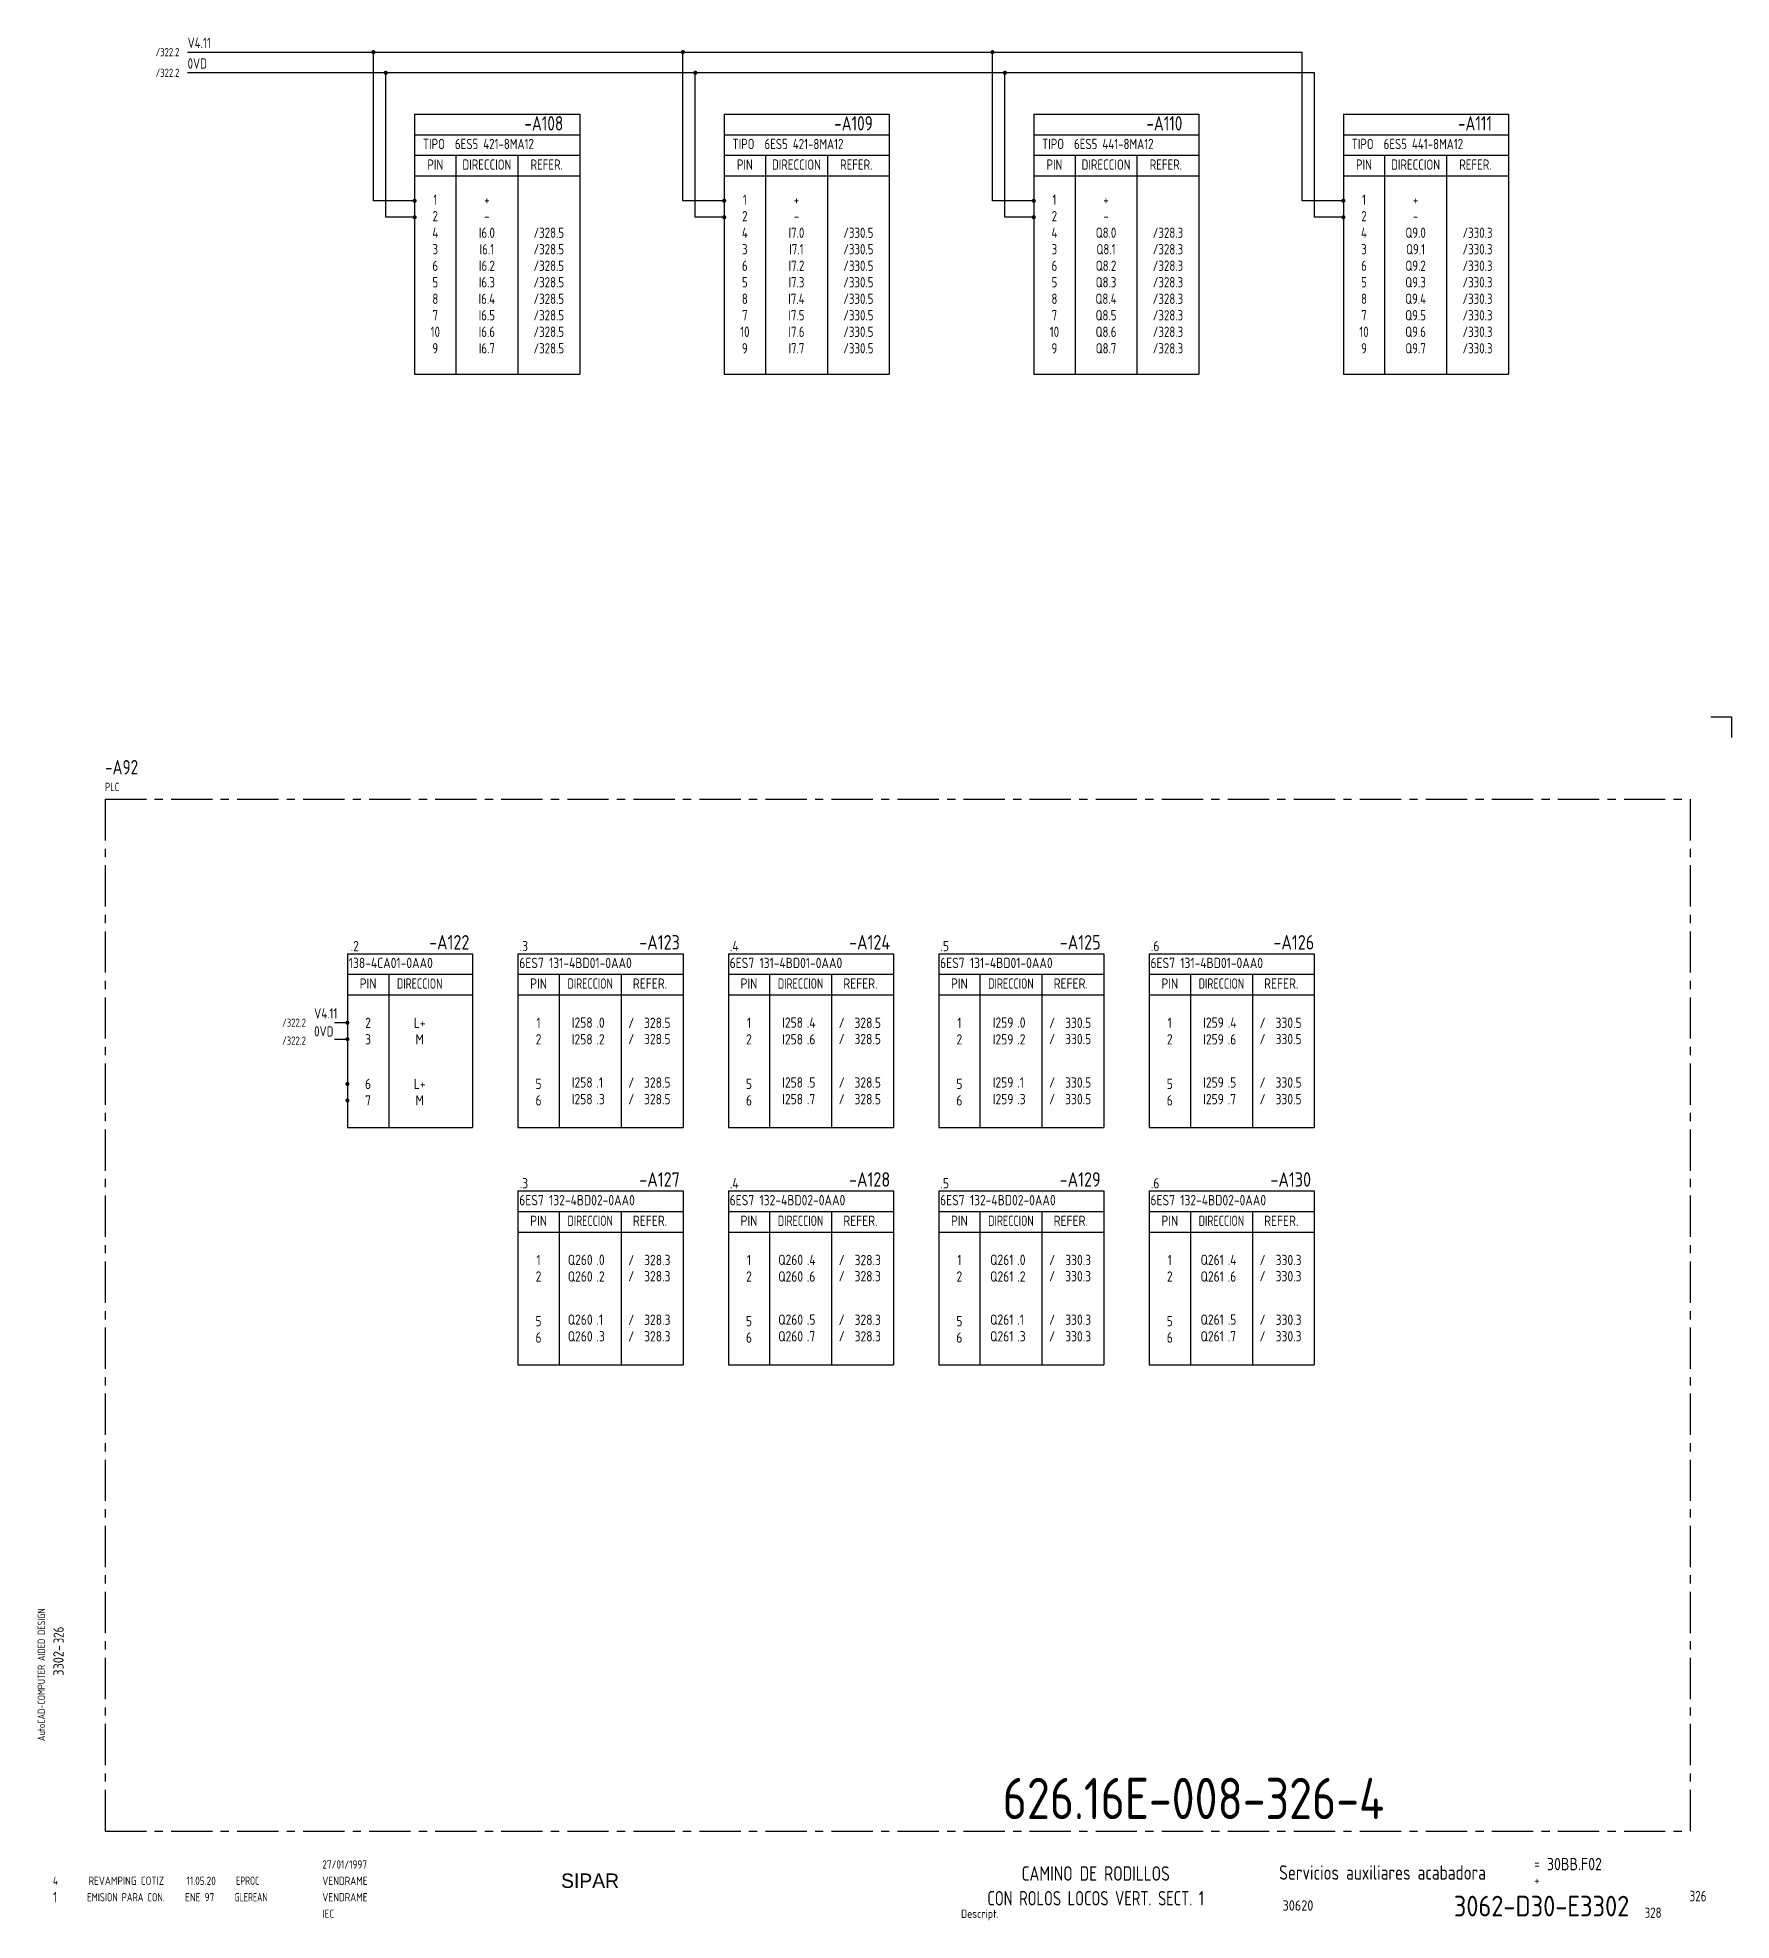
# Model space of a CAD drawing. Extents: x 10 to 990, y 5 to 462.
# Drawn here: x 579.7 to 990, y 5.4 to 461.5 of the extents above; entities that cross this region are included whole.
import ezdxf
from ezdxf.enums import TextEntityAlignment as Align

# ---------------------------------------------------------------- set-up
doc = ezdxf.new("R2010")
doc.units = 0
doc.header["$LTSCALE"] = 8
doc.header["$MEASUREMENT"] = 0
doc.linetypes.add('CENTER', pattern=[2, 1.25, -0.25, 0.25, -0.25])
doc.layers.get('0').update_dxf_attribs({"linetype": 'CONTINUOUS'})
doc.layers.add('CART', color=7, linetype='CONTINUOUS')
doc.styles.add('DIN', font='DIN', dxfattribs={"width": 0.85})
doc.styles.add('UNIV', font='UNIV')

msp = doc.modelspace()

# ---------------------------------------------------------------- texts
at = {"style": 'DIN'}
for s, height, width, p in [('V4.11', 2.5, 0.8, (616, 459)), ('0VD', 2.5, 0.8, (616, 454)), ('TIPO  6ES5 421-8MA12', 2.5, 0.8, (673, 434.5)), ('TIPO  6ES5 421-8MA12', 2.5, 0.8, (748, 434.5)), ('TIPO  6ES5 441-8MA12', 2.5, 0.8, (823, 434.5)), ('TIPO  6ES5 441-8MA12', 2.5, 0.8, (898, 434.5)), ('PLC', 2, 0.8, (596, 279)), ('138-4CA01-0AA0', 2.5, 0.85, (655.05, 236.09)), ('6ES7 131-4BD01-0AA0', 2.5, 0.85, (696.34, 236.09)), ('6ES7 131-4BD01-0AA0', 2.5, 0.85, (747.32, 236.09)), ('6ES7 131-4BD01-0AA0', 2.5, 0.85, (798.3, 236.09)), ('6ES7 131-4BD01-0AA0', 2.5, 0.85, (849.27, 236.09)), ('V4.11', 2.5, 0.8, (646.66, 223.87)), ('.0', 2.5, 0.85, (715.05, 221.64)), ('.4', 2.5, 0.85, (766.03, 221.64)), ('.0', 2.5, 0.85, (817.01, 221.64)), ('.4', 2.5, 0.85, (867.99, 221.64)), ('0VD', 2.5, 0.8, (646.66, 219.52)), ('.2', 2.5, 0.85, (715.05, 217.59)), ('.6', 2.5, 0.85, (766.03, 217.59)), ('.2', 2.5, 0.85, (817.01, 217.59)), ('.6', 2.5, 0.85, (867.99, 217.59)), ('.1', 2.5, 0.85, (715.05, 207.14)), ('.3', 2.5, 0.85, (715.05, 203.1)), ('.5', 2.5, 0.85, (766.03, 207.14)), ('.7', 2.5, 0.85, (766.03, 203.1)), ('.1', 2.5, 0.85, (817.01, 207.14)), ('.3', 2.5, 0.85, (817.01, 203.1)), ('.5', 2.5, 0.85, (867.99, 207.14)), ('.7', 2.5, 0.85, (867.99, 203.1)), ('6ES7 132-4BD02-0AA0', 2.5, 0.85, (696.34, 178.63)), ('6ES7 132-4BD02-0AA0', 2.5, 0.85, (747.32, 178.63)), ('6ES7 132-4BD02-0AA0', 2.5, 0.85, (798.3, 178.63)), ('6ES7 132-4BD02-0AA0', 2.5, 0.85, (849.27, 178.63)), ('.0', 2.5, 0.85, (715.05, 164.17)), ('.4', 2.5, 0.85, (766.03, 164.17)), ('.0', 2.5, 0.85, (817.01, 164.17)), ('.4', 2.5, 0.85, (867.99, 164.17)), ('.2', 2.5, 0.85, (715.05, 160.13)), ('.6', 2.5, 0.85, (766.03, 160.13)), ('.2', 2.5, 0.85, (817.01, 160.13)), ('.6', 2.5, 0.85, (867.99, 160.13)), ('.1', 2.5, 0.85, (715.05, 149.68)), ('.5', 2.5, 0.85, (766.03, 149.68)), ('.1', 2.5, 0.85, (817.01, 149.68)), ('.5', 2.5, 0.85, (867.99, 149.68)), ('.3', 2.5, 0.85, (715.05, 145.64)), ('.7', 2.5, 0.85, (766.03, 145.64)), ('.3', 2.5, 0.85, (817.01, 145.64)), ('.7', 2.5, 0.85, (867.99, 145.64)), ('328', 2.5, 0.8, (969, 6))]:
    msp.add_text(s, height=height, dxfattribs=dict(at, width=width)).set_placement(p)
for s, height, width, p in [('/322.2', 2, 0.8, (614, 457)), ('/322.2', 2, 0.8, (614, 452)), ('/322.2', 2, 0.8, (644.66, 221.87)), ('I258', 2.5, 0.85, (714.12, 221.64)), ('I258', 2.5, 0.85, (765.1, 221.64)), ('I259', 2.5, 0.85, (816.07, 221.64)), ('I259', 2.5, 0.85, (867.05, 221.64)), ('/322.2', 2, 0.8, (644.66, 217.52)), ('I258', 2.5, 0.85, (714.12, 217.59)), ('I258', 2.5, 0.85, (765.1, 217.59)), ('I259', 2.5, 0.85, (816.07, 217.59)), ('I259', 2.5, 0.85, (867.05, 217.59)), ('I258', 2.5, 0.85, (714.12, 207.14)), ('I258', 2.5, 0.85, (714.12, 203.1)), ('I258', 2.5, 0.85, (765.1, 207.14)), ('I258', 2.5, 0.85, (765.1, 203.1)), ('I259', 2.5, 0.85, (816.07, 207.14)), ('I259', 2.5, 0.85, (816.07, 203.1)), ('I259', 2.5, 0.85, (867.05, 207.14)), ('I259', 2.5, 0.85, (867.05, 203.1)), ('Q260', 2.5, 0.85, (714.12, 164.17)), ('Q260', 2.5, 0.85, (765.1, 164.17)), ('Q261', 2.5, 0.85, (816.07, 164.17)), ('Q261', 2.5, 0.85, (867.05, 164.17)), ('Q260', 2.5, 0.85, (714.12, 160.13)), ('Q260', 2.5, 0.85, (765.1, 160.13)), ('Q261', 2.5, 0.85, (816.07, 160.13)), ('Q261', 2.5, 0.85, (867.05, 160.13)), ('Q260', 2.5, 0.85, (714.12, 149.68)), ('Q260', 2.5, 0.85, (765.1, 149.68)), ('Q261', 2.5, 0.85, (816.07, 149.68)), ('Q261', 2.5, 0.85, (867.05, 149.68)), ('Q260', 2.5, 0.85, (714.12, 145.64)), ('Q260', 2.5, 0.85, (765.1, 145.64)), ('Q261', 2.5, 0.85, (816.07, 145.64)), ('Q261', 2.5, 0.85, (867.05, 145.64))]:
    msp.add_text(s, height=height, dxfattribs=dict(at, width=width)).set_placement(p, align=Align.RIGHT)
at = {"color": 3, "style": 'DIN'}
for s, height, width, p in [('-A108', 3.5, 0.8, (707, 439)), ('-A109', 3.5, 0.8, (782, 439)), ('-A110', 3.5, 0.8, (857, 439)), ('-A111', 3.5, 0.8, (932, 439)), ('-A122', 3.5, 0.85, (684.27, 240.59)), ('-A123', 3.5, 0.85, (735.25, 240.59)), ('-A124', 3.5, 0.85, (786.22, 240.59)), ('-A125', 3.5, 0.85, (837.2, 240.59)), ('-A126', 3.5, 0.85, (888.95, 240.59)), ('-A127', 3.5, 0.85, (735.25, 183.13)), ('-A128', 3.5, 0.85, (786.22, 183.13)), ('-A129', 3.5, 0.85, (837.2, 183.13)), ('-A130', 3.5, 0.85, (888.18, 183.13)), ('326', 2.56, 0.8, (984, 10))]:
    msp.add_text(s, height=height, dxfattribs=dict(at, width=width)).set_placement(p, align=Align.RIGHT)
at = {"style": 'DIN'}
for s, width, p in [('PIN', 0.8, (676, 429.5)), ('DIRECCION', 0.8, (688.5, 429.5)), ('REFER.', 0.8, (703, 429.5)), ('PIN', 0.8, (751, 429.5)), ('DIRECCION', 0.8, (763.5, 429.5)), ('REFER.', 0.8, (778, 429.5)), ('PIN', 0.8, (826, 429.5)), ('DIRECCION', 0.8, (838.5, 429.5)), ('REFER.', 0.8, (853, 429.5)), ('PIN', 0.8, (901, 429.5)), ('DIRECCION', 0.8, (913.5, 429.5)), ('REFER.', 0.8, (928, 429.5)), ('1', 0.8, (676, 421)), ('+', 0.8, (688.5, 421)), ('1', 0.8, (751, 421)), ('+', 0.8, (763.5, 421)), ('1', 0.8, (826, 421)), ('+', 0.8, (838.5, 421)), ('1', 0.8, (901, 421)), ('+', 0.8, (913.5, 421)), ('4', 0.8, (676, 413)), ('2', 0.8, (676, 417)), ('I6.0', 0.8, (688.5, 413)), ('-', 0.8, (688.5, 417)), ('/328.5', 0.8, (703.5, 413)), ('4', 0.8, (751, 413)), ('2', 0.8, (751, 417)), ('I7.0', 0.8, (763.5, 413)), ('-', 0.8, (763.5, 417)), ('/330.5', 0.8, (778.5, 413)), ('4', 0.8, (826, 413)), ('2', 0.8, (826, 417)), ('Q8.0', 0.8, (838.5, 413)), ('-', 0.8, (838.5, 417)), ('/328.3', 0.8, (853.5, 413)), ('4', 0.8, (901, 413)), ('2', 0.8, (901, 417)), ('Q9.0', 0.8, (913.5, 413)), ('-', 0.8, (913.5, 417)), ('/330.3', 0.8, (928.5, 413)), ('3', 0.8, (676, 409)), ('I6.1', 0.8, (688.5, 409)), ('/328.5', 0.8, (703.5, 409)), ('3', 0.8, (751, 409)), ('I7.1', 0.8, (763.5, 409)), ('/330.5', 0.8, (778.5, 409)), ('3', 0.8, (826, 409)), ('Q8.1', 0.8, (838.5, 409)), ('/328.3', 0.8, (853.5, 409)), ('3', 0.8, (901, 409)), ('Q9.1', 0.8, (913.5, 409)), ('/330.3', 0.8, (928.5, 409)), ('6', 0.8, (676, 405)), ('I6.2', 0.8, (688.5, 405)), ('/328.5', 0.8, (703.5, 405)), ('6', 0.8, (751, 405)), ('I7.2', 0.8, (763.5, 405)), ('/330.5', 0.8, (778.5, 405)), ('6', 0.8, (826, 405)), ('Q8.2', 0.8, (838.5, 405)), ('/328.3', 0.8, (853.5, 405)), ('6', 0.8, (901, 405)), ('Q9.2', 0.8, (913.5, 405)), ('/330.3', 0.8, (928.5, 405)), ('5', 0.8, (676, 401)), ('I6.3', 0.8, (688.5, 401)), ('/328.5', 0.8, (703.5, 401)), ('5', 0.8, (751, 401)), ('I7.3', 0.8, (763.5, 401)), ('/330.5', 0.8, (778.5, 401)), ('5', 0.8, (826, 401)), ('Q8.3', 0.8, (838.5, 401)), ('/328.3', 0.8, (853.5, 401)), ('5', 0.8, (901, 401)), ('Q9.3', 0.8, (913.5, 401)), ('/330.3', 0.8, (928.5, 401)), ('8', 0.8, (676, 397)), ('I6.4', 0.8, (688.5, 397)), ('/328.5', 0.8, (703.5, 397)), ('8', 0.8, (751, 397)), ('I7.4', 0.8, (763.5, 397)), ('/330.5', 0.8, (778.5, 397)), ('8', 0.8, (826, 397)), ('Q8.4', 0.8, (838.5, 397)), ('/328.3', 0.8, (853.5, 397)), ('8', 0.8, (901, 397)), ('Q9.4', 0.8, (913.5, 397)), ('/330.3', 0.8, (928.5, 397)), ('7', 0.8, (676, 393)), ('I6.5', 0.8, (688.5, 393)), ('/328.5', 0.8, (703.5, 393)), ('7', 0.8, (751, 393)), ('I7.5', 0.8, (763.5, 393)), ('/330.5', 0.8, (778.5, 393)), ('7', 0.8, (826, 393)), ('Q8.5', 0.8, (838.5, 393)), ('/328.3', 0.8, (853.5, 393)), ('7', 0.8, (901, 393)), ('Q9.5', 0.8, (913.5, 393)), ('/330.3', 0.8, (928.5, 393)), ('10', 0.8, (676, 389)), ('I6.6', 0.8, (688.5, 389)), ('/328.5', 0.8, (703.5, 389)), ('10', 0.8, (751, 389)), ('I7.6', 0.8, (763.5, 389)), ('/330.5', 0.8, (778.5, 389)), ('10', 0.8, (826, 389)), ('Q8.6', 0.8, (838.5, 389)), ('/328.3', 0.8, (853.5, 389)), ('10', 0.8, (901, 389)), ('Q9.6', 0.8, (913.5, 389)), ('/330.3', 0.8, (928.5, 389)), ('9', 0.8, (676, 385)), ('I6.7', 0.8, (688.5, 385)), ('/328.5', 0.8, (703.5, 385)), ('9', 0.8, (751, 385)), ('I7.7', 0.8, (763.5, 385)), ('/330.5', 0.8, (778.5, 385)), ('9', 0.8, (826, 385)), ('Q8.7', 0.8, (838.5, 385)), ('/328.3', 0.8, (853.5, 385)), ('9', 0.8, (901, 385)), ('Q9.7', 0.8, (913.5, 385)), ('/330.3', 0.8, (928.5, 385)), ('.2', 0.85, (656.51, 240.19)), ('.3', 0.85, (697.47, 240.19)), ('.4', 0.85, (748.45, 240.19)), ('.5', 0.85, (799.43, 240.19)), ('.6', 0.85, (850.4, 240.19)), ('PIN', 0.85, (659.72, 231.09)), ('PIN', 0.85, (701.02, 231.09)), ('REFER.', 0.85, (728.02, 231.09)), ('PIN', 0.85, (752, 231.09)), ('REFER.', 0.85, (779, 231.09)), ('PIN', 0.85, (802.97, 231.09)), ('REFER.', 0.85, (829.97, 231.09)), ('PIN', 0.85, (853.95, 231.09)), ('REFER.', 0.85, (880.95, 231.09)), ('2', 0.85, (659.72, 221.59)), ('L+', 0.85, (672.22, 221.59)), ('1', 0.85, (701.02, 221.59)), ('/', 0.85, (723.48, 221.59)), ('328.5', 0.85, (729.79, 221.59)), ('1', 0.85, (752, 221.59)), ('/', 0.85, (774.46, 221.59)), ('328.5', 0.85, (780.77, 221.59)), ('1', 0.85, (802.97, 221.59)), ('/', 0.85, (825.44, 221.59)), ('330.5', 0.85, (831.75, 221.59)), ('1', 0.85, (853.95, 221.59)), ('/', 0.85, (876.42, 221.59)), ('330.5', 0.85, (882.73, 221.59)), ('3', 0.85, (659.72, 217.59)), ('M', 0.85, (672.22, 217.59)), ('2', 0.85, (701.02, 217.59)), ('/', 0.85, (723.48, 217.66)), ('328.5', 0.85, (729.79, 217.66)), ('2', 0.85, (752, 217.59)), ('/', 0.85, (774.46, 217.66)), ('328.5', 0.85, (780.77, 217.66)), ('2', 0.85, (802.97, 217.59)), ('/', 0.85, (825.44, 217.66)), ('330.5', 0.85, (831.75, 217.66)), ('2', 0.85, (853.95, 217.59)), ('/', 0.85, (876.42, 217.66)), ('330.5', 0.85, (882.73, 217.66)), ('7', 0.85, (659.72, 202.8)), ('6', 0.85, (659.72, 206.8)), ('L+', 0.85, (672.22, 206.8)), ('M', 0.85, (672.22, 202.8)), ('5', 0.85, (701.02, 206.8)), ('6', 0.85, (701.02, 202.8)), ('/', 0.85, (723.48, 207.12)), ('/', 0.85, (723.48, 203.1)), ('328.5', 0.85, (729.79, 207.12)), ('328.5', 0.85, (729.79, 203.1)), ('5', 0.85, (752, 206.8)), ('6', 0.85, (752, 202.8)), ('/', 0.85, (774.46, 207.12)), ('/', 0.85, (774.46, 203.1)), ('328.5', 0.85, (780.77, 207.12)), ('328.5', 0.85, (780.77, 203.1)), ('5', 0.85, (802.97, 206.8)), ('6', 0.85, (802.97, 202.8)), ('/', 0.85, (825.44, 207.12)), ('/', 0.85, (825.44, 203.1)), ('330.5', 0.85, (831.75, 207.12)), ('330.5', 0.85, (831.75, 203.1)), ('5', 0.85, (853.95, 206.8)), ('6', 0.85, (853.95, 202.8)), ('/', 0.85, (876.42, 207.12)), ('/', 0.85, (876.42, 203.1)), ('330.5', 0.85, (882.73, 207.12)), ('330.5', 0.85, (882.73, 203.1)), ('.3', 0.85, (697.47, 182.73)), ('.4', 0.85, (748.45, 182.73)), ('.5', 0.85, (799.43, 182.73)), ('.6', 0.85, (850.4, 182.73)), ('PIN', 0.85, (701.02, 173.63)), ('REFER.', 0.85, (728.02, 173.63)), ('PIN', 0.85, (752, 173.63)), ('REFER.', 0.85, (779, 173.63)), ('PIN', 0.85, (802.97, 173.63)), ('REFER.', 0.85, (829.97, 173.63)), ('PIN', 0.85, (853.95, 173.63)), ('REFER.', 0.85, (880.95, 173.63)), ('1', 0.85, (701.02, 164.13)), ('/', 0.85, (723.48, 164.12)), ('328.3', 0.85, (729.79, 164.12)), ('1', 0.85, (752, 164.13)), ('/', 0.85, (774.46, 164.12)), ('328.3', 0.85, (780.77, 164.12)), ('1', 0.85, (802.97, 164.13)), ('/', 0.85, (825.44, 164.12)), ('330.3', 0.85, (831.75, 164.12)), ('1', 0.85, (853.95, 164.13)), ('/', 0.85, (876.42, 164.12)), ('330.3', 0.85, (882.73, 164.12)), ('2', 0.85, (701.02, 160.13)), ('/', 0.85, (723.48, 160.2)), ('328.3', 0.85, (729.79, 160.2)), ('2', 0.85, (752, 160.13)), ('/', 0.85, (774.46, 160.2)), ('328.3', 0.85, (780.77, 160.2)), ('2', 0.85, (802.97, 160.13)), ('/', 0.85, (825.44, 160.2)), ('330.3', 0.85, (831.75, 160.2)), ('2', 0.85, (853.95, 160.13)), ('/', 0.85, (876.42, 160.2)), ('330.3', 0.85, (882.73, 160.2)), ('5', 0.85, (701.02, 149.33)), ('/', 0.85, (723.48, 149.66)), ('328.3', 0.85, (729.79, 149.66)), ('5', 0.85, (752, 149.33)), ('/', 0.85, (774.46, 149.66)), ('328.3', 0.85, (780.77, 149.66)), ('5', 0.85, (802.97, 149.33)), ('/', 0.85, (825.44, 149.66)), ('330.3', 0.85, (831.75, 149.66)), ('5', 0.85, (853.95, 149.33)), ('/', 0.85, (876.42, 149.66)), ('330.3', 0.85, (882.73, 149.66)), ('6', 0.85, (701.02, 145.33)), ('/', 0.85, (723.48, 145.64)), ('328.3', 0.85, (729.79, 145.64)), ('6', 0.85, (752, 145.33)), ('/', 0.85, (774.46, 145.64)), ('328.3', 0.85, (780.77, 145.64)), ('6', 0.85, (802.97, 145.33)), ('/', 0.85, (825.44, 145.64)), ('330.3', 0.85, (831.75, 145.64)), ('6', 0.85, (853.95, 145.33)), ('/', 0.85, (876.42, 145.64)), ('330.3', 0.85, (882.73, 145.64))]:
    msp.add_text(s, height=2.5, dxfattribs=dict(at, width=width)).set_placement(p, align=Align.CENTER)
at = {"color": 3, "style": 'DIN', "width": 0.8}
msp.add_text('-A92', height=3.5, dxfattribs=at).set_placement((596, 283))
at = {"style": 'DIN', "width": 0.596129}
for p, p2 in [((666.72, 231.09), (677.72, 231.09)), ((708.02, 231.09), (719.02, 231.09)), ((759, 231.09), (770, 231.09)), ((809.97, 231.09), (820.97, 231.09)), ((860.95, 231.09), (871.95, 231.09)), ((708.02, 173.63), (719.02, 173.63)), ((759, 173.63), (770, 173.63)), ((809.97, 173.63), (820.97, 173.63)), ((860.95, 173.63), (871.95, 173.63))]:
    msp.add_text('DIRECCION', height=2.5, dxfattribs=at).set_placement(p, p2, align=Align.FIT)
at = {"style": 'DIN', "width": 0.8}
msp.add_text('326', height=2.5, rotation=90, dxfattribs=at).set_placement((586, 72.5))
at = {"color": 3, "style": 'DIN'}
for s, width, p in [('CAMINO DE RODILLOS', 0.8, (836, 15)), ('CON ROLOS LOCOS VERT. SECT. 1', 0.75, (836, 9))]:
    msp.add_text(s, height=3.5, dxfattribs=dict(at, width=width)).set_placement(p, align=Align.CENTER)
at = {"linetype": 'Continuous', "style": 'DIN'}
for s, width, p in [('4', 0.85, (583.36, 13.99)), ('REVAMPING COTIZ', 0.85, (591.99, 13.99)), ('11.05.20', 0.85, (615.74, 13.99)), ('EPROC', 0.7, (627.74, 13.99))]:
    msp.add_text(s, height=2, dxfattribs=dict(at, width=width)).set_placement(p)
at = {"color": 2, "insert": (813.47, 39.92), "char_height": 10, "width": 111.0411, "attachment_point": 1, "style": 'DIN'}
msp.add_mtext('626.16E-008-326-4', dxfattribs=at)
at = {"layer": 'CART', "color": 2, "linetype": 'Continuous', "style": 'UNIV'}
msp.add_text('SIPAR', height=3.5, dxfattribs=at).set_placement((713.5, 13.25), align=Align.CENTER)

# ---------------------------------------------------------------- blocks, each defined once
blk = doc.blocks.new('WB-FG100')
at = {"layer": 'CART', "color": 1}
for p, q in [((415, 297), (420, 297)), ((420, 297), (420, 292))]:
    blk.add_line(p, q, dxfattribs=at)
at = {"layer": 'CART', "color": 1, "style": 'DIN', "width": 0.8}
blk.add_text('AutoCAD-COMPUTER AIDED DESIGN', height=1.8, rotation=90, dxfattribs=at).set_placement((11.47, 48.84))
at = {"layer": 'CART', "color": 3, "style": 'DIN', "width": 0.8}
for s, p in [('=', (372.24, 17.91)), ('+', (372.24, 13.87))]:
    blk.add_text(s, height=2.5, dxfattribs=at).set_placement(p)
at = {"layer": 'CART', "color": 7, "style": 'DIN', "width": 0.9}
blk.add_attdef('FILE', text='', height=2.5, rotation=90, dxfattribs=at).set_placement((15.95, 68.38), align=Align.CENTER)
for tag, p in [('MOD-3', (13.92, 19)), ('MOD-2', (13.92, 15)), ('MOD-1', (13.92, 11)), ('NR.COMMESSA', (315, 9))]:
    blk.add_attdef(tag, text='', height=2.5, dxfattribs=at).set_placement(p, align=Align.MIDDLE)
at = {"layer": 'CART', "color": 7, "style": 'DIN'}
for tag, width, p in [('REV-3', 0.9, (21.66, 19)), ('DATA-3', 0.9, (45.37, 19)), ('NOME-3', 0.9, (57.37, 19)), ('REV-2', 0.9, (21.66, 15)), ('DATA-2', 0.9, (45.37, 15)), ('NOME-2', 0.9, (57.37, 15)), ('REV-1', 0.9, (21.66, 11)), ('DATA-1', 0.9, (45.37, 11)), ('NOME-1', 0.7, (57.37, 11))]:
    blk.add_attdef(tag, text='', height=2, dxfattribs=dict(at, width=width)).set_placement(p, align=Align.MIDDLE_LEFT)
at = {"layer": 'CART', "color": 7, "style": 'DIN', "width": 0.9}
for tag, p, height in [('DATA', (78.64, 17.94), 2), ('ESECUTORE', (78.64, 13.97), 2), ('CONTROLLORE', (78.64, 9.99), 2), ('NORMA', (78.64, 6.01), 2), ('SEGUE', (398.93, 5.65), 2.8)]:
    blk.add_attdef(tag, p, '', height=height, dxfattribs=at)
at = {"layer": 'CART', "color": 2, "style": 'DIN', "width": 0.9}
for tag, p in [('TITOLO-1/3', (266.5, 18.23)), ('TITOLO-2/3', (266.5, 13.18)), ('TITOLO-1/2', (266.5, 15.73)), ('TITOLO-3/3', (266.5, 8.13)), ('TITOLO-2/2', (266.5, 10.68))]:
    blk.add_attdef(tag, text='', height=3.5, dxfattribs=at).set_placement(p, align=Align.MIDDLE)
at = {"layer": 'CART', "color": 3, "style": 'DIN', "width": 0.9}
blk.add_attdef('ASSIEME', text='', height=3.5, dxfattribs=at).set_placement((334, 17), align=Align.MIDDLE)
at = {"layer": 'CART', "color": 3, "style": 'DIN', "width": 0.85}
for tag, p in [('=', (375.33, 16.63)), ('+', (375.33, 12.76))]:
    blk.add_attdef(tag, text='', height=3, dxfattribs=at).set_placement(p, align=Align.BOTTOM_LEFT)
at = {"layer": 'CART', "color": 2, "style": 'DIN', "width": 0.9}
blk.add_attdef('DISEGNO', text='', height=5, dxfattribs=at).set_placement((395.27, 6.35), align=Align.RIGHT)
at = {"layer": 'CART', "color": 3, "style": 'DIN', "width": 0.9}
blk.add_attdef('FOGLIO', text='', height=2.8, dxfattribs=at).set_placement((414.2, 9.56), align=Align.RIGHT)
at = {"layer": 'CART', "color": 1, "style": 'DIN', "width": 0.9}
blk.add_attdef('TIPOLOGIA', (233.37, 6), '', height=2, dxfattribs=at)

# ---------------------------------------------------------------- linework, layer by layer
for p, q in [((616, 458), (886, 458)), ((661, 422), (661, 458.25)), ((736, 422), (736, 458)), ((811, 422), (811, 458)), ((886, 422), (886, 458)), ((889, 453), (616, 453)), ((664, 418), (664, 453.25)), ((739, 418), (739, 453)), ((814, 418), (814, 453)), ((889, 418), (889, 453)), ((671, 422), (661, 422)), ((746, 422), (736, 422)), ((821, 422), (811, 422)), ((896, 422), (886, 422)), ((671, 418), (664, 418)), ((746, 418), (739, 418)), ((821, 418), (814, 418)), ((896, 418), (889, 418)), ((654.72, 222.87), (651.6, 222.87)), ((651.6, 218.87), (654.72, 218.87))]:
    msp.add_line(p, q)
at = {"color": 3}
for p, q in [((671, 443), (671, 380)), ((671, 443), (711, 443)), ((711, 443), (711, 380)), ((746, 443), (786, 443)), ((746, 443), (746, 380)), ((786, 443), (786, 380)), ((821, 443), (861, 443)), ((821, 443), (821, 380)), ((861, 443), (861, 380)), ((896, 443), (936, 443)), ((896, 443), (896, 380)), ((936, 443), (936, 380)), ((671, 438), (711, 438)), ((746, 438), (786, 438)), ((821, 438), (861, 438)), ((896, 438), (936, 438)), ((671, 433), (711, 433)), ((681, 433), (681, 380)), ((696, 433), (696, 380)), ((746, 433), (786, 433)), ((756, 433), (756, 380)), ((771, 433), (771, 380)), ((821, 433), (861, 433)), ((831, 433), (831, 380)), ((846, 433), (846, 380)), ((896, 433), (936, 433)), ((906, 433), (906, 380)), ((921, 433), (921, 380)), ((671, 428), (711, 428)), ((746, 428), (786, 428)), ((821, 428), (861, 428)), ((896, 428), (936, 428)), ((671, 380), (711, 380)), ((746, 380), (786, 380)), ((821, 380), (861, 380)), ((896, 380), (936, 380)), ((654.72, 239.59), (654.72, 197.46)), ((654.72, 239.59), (685.04, 239.59)), ((685.04, 239.59), (685.04, 197.46)), ((696.02, 239.59), (736.02, 239.59)), ((696.02, 239.59), (696.02, 197.46)), ((736.02, 239.59), (736.02, 197.46)), ((747, 239.59), (747, 197.46)), ((747, 239.59), (787, 239.59)), ((787, 239.59), (787, 197.46)), ((797.97, 239.59), (837.97, 239.59)), ((797.97, 239.59), (797.97, 197.46)), ((837.97, 239.59), (837.97, 197.46)), ((848.95, 239.59), (888.95, 239.59)), ((848.95, 239.59), (848.95, 197.46)), ((888.95, 239.59), (888.95, 197.46)), ((654.72, 234.59), (685.04, 234.59)), ((664.72, 234.59), (664.72, 197.46)), ((696.02, 234.59), (736.02, 234.59)), ((706.02, 234.59), (706.02, 197.46)), ((721.02, 234.59), (721.02, 197.46)), ((747, 234.59), (787, 234.59)), ((757, 234.59), (757, 197.46)), ((772, 234.59), (772, 197.46)), ((797.97, 234.59), (837.97, 234.59)), ((807.97, 234.59), (807.97, 197.46)), ((822.97, 234.59), (822.97, 197.46)), ((848.95, 234.59), (888.95, 234.59)), ((858.95, 234.59), (858.95, 197.46)), ((873.95, 234.59), (873.95, 197.46)), ((654.72, 229.59), (685.04, 229.59)), ((696.02, 229.59), (736.02, 229.59)), ((747, 229.59), (787, 229.59)), ((797.97, 229.59), (837.97, 229.59)), ((848.95, 229.59), (888.95, 229.59)), ((654.72, 197.46), (685.04, 197.46)), ((696.02, 197.46), (736.02, 197.46)), ((747, 197.46), (787, 197.46)), ((797.97, 197.46), (837.97, 197.46)), ((848.95, 197.46), (888.95, 197.46)), ((696.02, 182.13), (696.02, 140)), ((696.02, 182.13), (736.02, 182.13)), ((736.02, 182.13), (736.02, 140)), ((747, 182.13), (787, 182.13)), ((747, 182.13), (747, 140)), ((787, 182.13), (787, 140)), ((797.97, 182.13), (837.97, 182.13)), ((797.97, 182.13), (797.97, 140)), ((837.97, 182.13), (837.97, 140)), ((848.95, 182.13), (888.95, 182.13)), ((848.95, 182.13), (848.95, 140)), ((888.95, 182.13), (888.95, 140)), ((696.02, 177.13), (736.02, 177.13)), ((706.02, 177.13), (706.02, 140)), ((721.02, 177.13), (721.02, 140)), ((747, 177.13), (787, 177.13)), ((757, 177.13), (757, 140)), ((772, 177.13), (772, 140)), ((797.97, 177.13), (837.97, 177.13)), ((807.97, 177.13), (807.97, 140)), ((822.97, 177.13), (822.97, 140)), ((848.95, 177.13), (888.95, 177.13)), ((858.95, 177.13), (858.95, 140)), ((873.95, 177.13), (873.95, 140)), ((696.02, 172.13), (736.02, 172.13)), ((747, 172.13), (787, 172.13)), ((797.97, 172.13), (837.97, 172.13)), ((848.95, 172.13), (888.95, 172.13)), ((696.02, 140), (736.02, 140)), ((747, 140), (787, 140)), ((797.97, 140), (837.97, 140)), ((848.95, 140), (888.95, 140))]:
    msp.add_line(p, q, dxfattribs=at)
at = {"color": 3, "linetype": 'CENTER'}
for p, q in [((596, 277), (980, 277)), ((596, 277), (596, 27)), ((980, 277), (980, 27)), ((596, 27), (980, 27))]:
    msp.add_line(p, q, dxfattribs=at)
at = {"const_width": 0.5}
for points in [[(660.75, 458, 1), (661.25, 458, 1)], [(735.75, 458, 1), (736.25, 458, 1)], [(810.75, 458, 1), (811.25, 458, 1)], [(663.75, 453, 1), (664.25, 453, 1)], [(738.75, 453, 1), (739.25, 453, 1)], [(813.75, 453, 1), (814.25, 453, 1)]]:
    msp.add_lwpolyline(points, format="xyb", close=True, dxfattribs=at)
at = {"linetype": 'Continuous', "const_width": 0.5}
for points in [[(670.75, 422, 1), (671.25, 422, 1)], [(745.75, 422, 1), (746.25, 422, 1)], [(820.75, 422, 1), (821.25, 422, 1)], [(895.75, 422, 1), (896.25, 422, 1)], [(670.75, 418, 1), (671.25, 418, 1)], [(745.75, 418, 1), (746.25, 418, 1)], [(820.75, 418, 1), (821.25, 418, 1)], [(895.75, 418, 1), (896.25, 418, 1)], [(654.47, 222.87, 1), (654.97, 222.87, 1)], [(654.47, 218.87, 1), (654.97, 218.87, 1)], [(654.47, 208.03, 1), (654.97, 208.03, 1)], [(654.47, 204.03, 1), (654.97, 204.03, 1)]]:
    msp.add_lwpolyline(points, format="xyb", close=True, dxfattribs=at)

# ---------------------------------------------------------------- block references
at = {"layer": 'CART'}
ref = msp.add_blockref('WB-FG100', (570, 0), dxfattribs=at)
ref.add_attrib('TIPOLOGIA', 'Descript.', (803.37, 6), dxfattribs={"color": 1, "height": 2, "style": 'DIN', "width": 0.9})
ref.add_attrib('ASSIEME', 'Servicios auxiliares acabadora', dxfattribs={"color": 3, "height": 3.5, "style": 'DIN', "width": 0.8}).set_placement((905.5, 17), align=Align.MIDDLE)
ref.add_attrib('=', '30BB.F02', dxfattribs={"color": 3, "height": 3, "style": 'DIN', "width": 0.85}).set_placement((945.33, 16.63), align=Align.BOTTOM_LEFT)
ref.add_attrib('NR.COMMESSA', '30620', dxfattribs={"color": 7, "height": 2.5, "style": 'DIN', "width": 0.9}).set_placement((885, 9), align=Align.MIDDLE)
ref.add_attrib('DISEGNO', '3062-D30-E3302', dxfattribs={"color": 2, "height": 5, "style": 'DIN', "width": 0.9}).set_placement((965.27, 6.35), align=Align.RIGHT)
ref.add_attrib('DATA', '27/01/1997', (648.64, 17.94), dxfattribs={"color": 7, "height": 2, "style": 'DIN', "width": 0.85})
ref.add_attrib('ESECUTORE', 'VENDRAME', (648.64, 13.97), dxfattribs={"color": 7, "height": 2, "style": 'DIN', "width": 0.85})
ref.add_attrib('CONTROLLORE', 'VENDRAME', (648.64, 9.99), dxfattribs={"color": 7, "height": 2, "style": 'DIN', "width": 0.85})
ref.add_attrib('NORMA', 'IEC', (648.64, 6.01), dxfattribs={"color": 7, "height": 2, "style": 'DIN', "width": 0.85})
ref.add_attrib('MOD-1', '1', dxfattribs={"color": 7, "height": 2.5, "style": 'DIN', "width": 0.9}).set_placement((583.92, 11), align=Align.MIDDLE)
ref.add_attrib('REV-1', 'EMISION PARA CON.', dxfattribs={"color": 7, "height": 2, "style": 'DIN', "width": 0.8}).set_placement((591.66, 11), align=Align.MIDDLE_LEFT)
ref.add_attrib('DATA-1', 'ENE 97', dxfattribs={"color": 7, "height": 2, "style": 'DIN', "width": 0.85}).set_placement((615.37, 11), align=Align.MIDDLE_LEFT)
ref.add_attrib('NOME-1', 'GLEREAN', dxfattribs={"color": 7, "height": 2, "style": 'DIN', "width": 0.7}).set_placement((627.37, 11), align=Align.MIDDLE_LEFT)
ref.add_attrib('FILE', '3302-', dxfattribs={"color": 7, "height": 2.5, "rotation": 90, "style": 'DIN', "width": 0.9}).set_placement((585.95, 68.38), align=Align.CENTER)

msp.set_redraw_order([(e.dxf.handle, doc.entitydb.next_handle()) for e in msp.query("TEXT MTEXT ATTDEF DIMENSION ARC_DIMENSION")])  # texts and dimensions are drawn at this point

doc.saveas('drawing.dxf')
